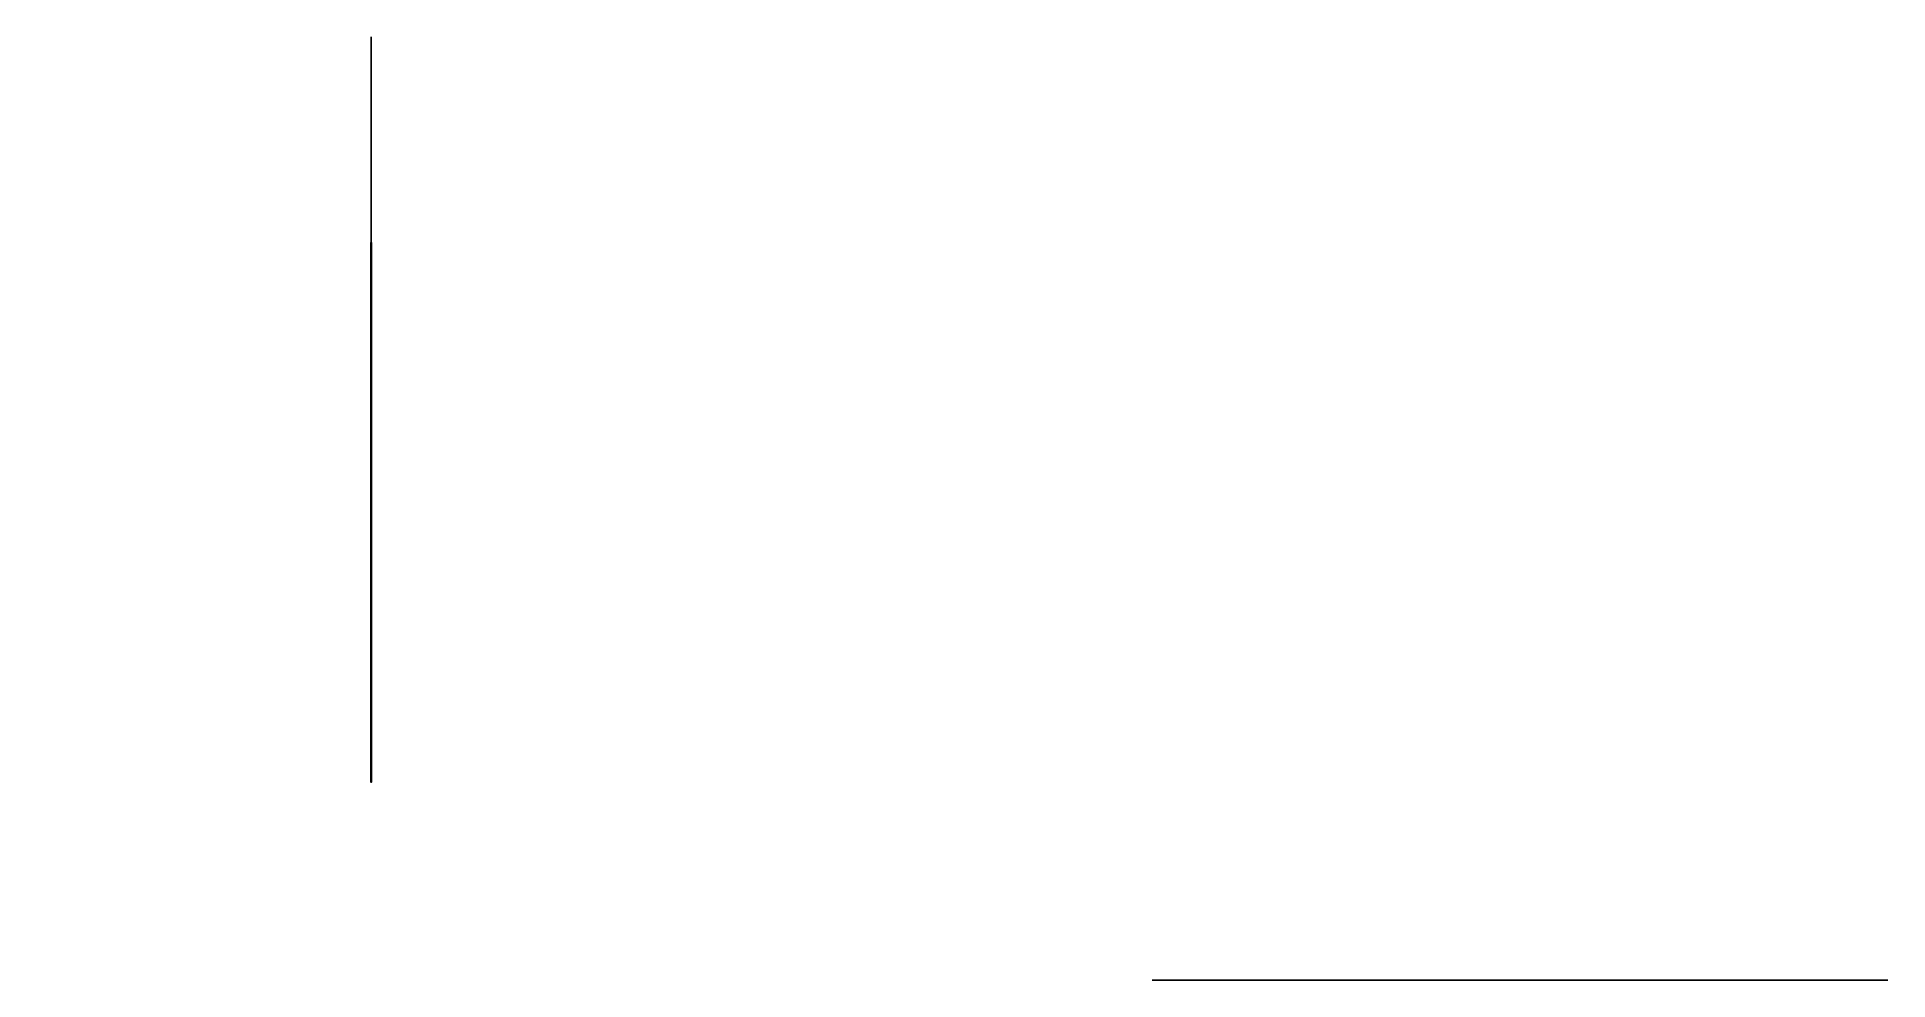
# Model space of a CAD drawing. Header units: millimetres. Extents: x -13.6 to 61.7, y 0 to 38.4.
import ezdxf

# ---------------------------------------------------------------- set-up
doc = ezdxf.new("R2010")
doc.units = ezdxf.units.MM
doc.header["$MEASUREMENT"] = 0
doc.linetypes.add('ACAD_ISO03W100', pattern=[30, 12, -18])
doc.styles.get("Standard").update_dxf_attribs({"font": 'arial.ttf'})

msp = doc.modelspace()

# ---------------------------------------------------------------- texts
at = {"extrusion": (1, 0, 0), "insert": (0, 9.431, -7.218), "char_height": 2, "attachment_point": 1, "text_direction": (0, 1, 0)}
msp.add_mtext_dynamic_manual_height_columns('Right side view', width=44.50336, gutter_width=1, heights=[0], dxfattribs=at)
at = {"extrusion": (0, -1, 0), "attachment_point": 1, "text_direction": (1, 0, 0)}
for s, width, insert, char_height in [('1', 22.85989, (-13.611, 0, -5.834), 0.2), ('FRONT VIEW', 67.66845, (11.407, 0, -5.017), 2.4)]:
    msp.add_mtext_dynamic_manual_height_columns(s, width=width, gutter_width=1, heights=[0], dxfattribs=dict(at, insert=insert, char_height=char_height))

# ---------------------------------------------------------------- blocks, each defined once
blk = doc.blocks.new('A$C072262C3')
at = {"color": 0, "linetype": 'Continuous', "lineweight": 0, "extrusion": (0, 1, 0)}
for p, q in [((4.921, 39.37), (-4.921, 39.37)), ((-4.921, 39.37), (-4.921, 0)), ((-4.921, 39.37), (4.921, 39.37)), ((-4.921, 0), (-4.921, 39.37)), ((-0.197, 39.37), (-0.197, 0)), ((-0.197, 0), (-0.197, 39.37)), ((0.197, 39.37), (0.197, 0)), ((0.197, 0), (0.197, 39.37)), ((4.921, 0), (4.921, 39.37)), ((4.921, 39.37), (4.921, 0)), ((-2.756, 27.559), (2.756, 27.559)), ((-2.756, 26.929), (-2.756, 27.559)), ((-2.756, 27.559), (-2.756, 26.929)), ((2.756, 27.559), (-2.756, 27.559)), ((2.756, 27.559), (2.756, 26.929)), ((2.756, 26.929), (2.756, 27.559)), ((-0.175, 26.929), (-2.756, 26.929)), ((-2.756, 26.929), (-0.175, 26.929)), ((-0.175, 12.441), (-0.175, 26.929)), ((-0.175, 26.929), (-0.175, 12.441)), ((2.756, 26.929), (0.175, 26.929)), ((0.175, 26.929), (0.175, 12.441)), ((0.175, 12.441), (0.175, 26.929)), ((0.175, 26.929), (2.756, 26.929)), ((-3.425, 16.736), (-3.425, 26.181)), ((-0.569, 26.181), (-3.425, 26.181)), ((-3.425, 26.181), (-0.569, 26.181)), ((-3.425, 16.736), (-3.425, 26.181)), ((-0.569, 26.181), (-0.175, 26.181)), ((-0.569, 26.181), (-0.569, 16.732)), ((-0.569, 26.181), (-0.175, 26.181)), ((-0.569, 16.732), (-0.569, 26.181)), ((0.175, 26.181), (-0.175, 26.181)), ((0.175, 26.181), (-0.175, 26.181)), ((0.175, 26.181), (0.569, 26.181)), ((0.175, 26.181), (0.569, 26.181)), ((3.425, 26.181), (0.569, 26.181)), ((0.569, 26.181), (3.425, 26.181)), ((0.569, 16.732), (0.569, 26.181)), ((0.569, 26.181), (0.569, 16.732)), ((3.425, 16.736), (3.425, 26.181)), ((3.425, 26.181), (3.425, 16.736)), ((-2.312, 23.99), (-2.629, 23.44)), ((-2.629, 23.44), (-2.312, 23.99)), ((-2.629, 23.44), (-2.604, 23.425)), ((-2.604, 23.425), (-2.629, 23.44)), ((-2.604, 23.425), (-2.629, 23.411)), ((-2.629, 23.411), (-2.604, 23.425)), ((-2.629, 23.411), (-2.312, 22.86)), ((-2.312, 22.86), (-2.629, 23.411)), ((-2.626, 23.446), (-2.59, 23.425)), ((-2.59, 23.425), (-2.626, 23.446)), ((-2.59, 23.425), (-2.626, 23.404)), ((-2.626, 23.404), (-2.59, 23.425)), ((-2.604, 23.425), (-2.286, 23.976)), ((-2.286, 23.976), (-2.604, 23.425)), ((-2.286, 22.875), (-2.604, 23.425)), ((-2.604, 23.425), (-2.286, 22.875)), ((-2.279, 23.963), (-2.59, 23.425)), ((-2.59, 23.425), (-2.279, 23.963)), ((-2.59, 23.425), (-2.279, 22.887)), ((-2.279, 22.887), (-2.59, 23.425)), ((-2.315, 23.984), (-2.279, 23.963)), ((-2.279, 23.963), (-2.315, 23.984)), ((-2.286, 23.976), (-2.312, 23.99)), ((-2.312, 23.99), (-2.286, 23.976)), ((-1.651, 24.005), (-2.286, 24.005)), ((-2.286, 24.005), (-2.286, 23.976)), ((-2.286, 23.976), (-2.286, 24.005)), ((-2.286, 24.005), (-1.651, 24.005)), ((-2.286, 23.976), (-1.651, 23.976)), ((-1.651, 23.976), (-2.286, 23.976)), ((-2.279, 23.963), (-2.279, 24.005)), ((-2.279, 24.005), (-2.279, 23.963)), ((-1.658, 23.963), (-2.279, 23.963)), ((-2.279, 23.963), (-1.658, 23.963)), ((-1.658, 23.963), (-1.658, 24.005)), ((-1.658, 24.005), (-1.658, 23.963)), ((-1.658, 23.963), (-1.622, 23.984)), ((-1.622, 23.984), (-1.658, 23.963)), ((-1.347, 23.425), (-1.658, 23.963)), ((-1.658, 23.963), (-1.347, 23.425)), ((-1.658, 22.887), (-1.347, 23.425)), ((-1.347, 23.425), (-1.658, 22.887)), ((-1.651, 23.976), (-1.651, 24.005)), ((-1.651, 24.005), (-1.651, 23.976)), ((-1.626, 23.99), (-1.651, 23.976)), ((-1.651, 23.976), (-1.626, 23.99)), ((-1.651, 23.976), (-1.333, 23.425)), ((-1.333, 23.425), (-1.651, 23.976)), ((-1.333, 23.425), (-1.651, 22.875)), ((-1.651, 22.875), (-1.333, 23.425)), ((-1.308, 23.44), (-1.626, 23.99)), ((-1.626, 23.99), (-1.308, 23.44)), ((-1.626, 22.86), (-1.308, 23.411)), ((-1.308, 23.411), (-1.626, 22.86)), ((-1.311, 23.446), (-1.347, 23.425)), ((-1.347, 23.425), (-1.311, 23.446)), ((-1.347, 23.425), (-1.311, 23.404)), ((-1.311, 23.404), (-1.347, 23.425)), ((-1.333, 23.425), (-1.308, 23.44)), ((-1.308, 23.44), (-1.333, 23.425)), ((-1.308, 23.411), (-1.333, 23.425)), ((-1.333, 23.425), (-1.308, 23.411)), ((1.308, 23.44), (1.626, 23.99)), ((1.626, 23.99), (1.308, 23.44)), ((1.308, 23.44), (1.333, 23.425)), ((1.333, 23.425), (1.308, 23.44)), ((1.333, 23.425), (1.308, 23.411)), ((1.308, 23.411), (1.333, 23.425)), ((1.626, 22.86), (1.308, 23.411)), ((1.308, 23.411), (1.626, 22.86)), ((1.311, 23.446), (1.347, 23.425)), ((1.347, 23.425), (1.311, 23.446)), ((1.347, 23.425), (1.311, 23.404)), ((1.311, 23.404), (1.347, 23.425)), ((1.333, 23.425), (1.651, 23.976)), ((1.651, 23.976), (1.333, 23.425)), ((1.651, 22.875), (1.333, 23.425)), ((1.333, 23.425), (1.651, 22.875)), ((1.658, 23.963), (1.347, 23.425)), ((1.347, 23.425), (1.658, 23.963)), ((1.658, 22.887), (1.347, 23.425)), ((1.347, 23.425), (1.658, 22.887)), ((1.658, 23.963), (1.622, 23.984)), ((1.622, 23.984), (1.658, 23.963)), ((1.651, 23.976), (1.626, 23.99)), ((1.626, 23.99), (1.651, 23.976)), ((1.651, 24.005), (2.286, 24.005)), ((2.286, 24.005), (1.651, 24.005)), ((1.651, 24.005), (1.651, 23.976)), ((1.651, 23.976), (1.651, 24.005)), ((1.651, 23.976), (2.286, 23.976)), ((2.286, 23.976), (1.651, 23.976)), ((1.658, 24.005), (1.658, 23.963)), ((1.658, 23.963), (1.658, 24.005)), ((1.658, 23.963), (2.279, 23.963)), ((2.279, 23.963), (1.658, 23.963)), ((2.279, 23.963), (2.279, 24.005)), ((2.279, 24.005), (2.279, 23.963)), ((2.315, 23.984), (2.279, 23.963)), ((2.279, 23.963), (2.315, 23.984)), ((2.59, 23.425), (2.279, 23.963)), ((2.279, 23.963), (2.59, 23.425)), ((2.279, 22.887), (2.59, 23.425)), ((2.59, 23.425), (2.279, 22.887)), ((2.286, 23.976), (2.286, 24.005)), ((2.286, 24.005), (2.286, 23.976)), ((2.312, 23.99), (2.286, 23.976)), ((2.286, 23.976), (2.312, 23.99)), ((2.286, 23.976), (2.604, 23.425)), ((2.604, 23.425), (2.286, 23.976)), ((2.604, 23.425), (2.286, 22.875)), ((2.286, 22.875), (2.604, 23.425)), ((2.312, 23.99), (2.629, 23.44)), ((2.629, 23.44), (2.312, 23.99)), ((2.629, 23.411), (2.312, 22.86)), ((2.312, 22.86), (2.629, 23.411)), ((2.59, 23.425), (2.626, 23.446)), ((2.626, 23.446), (2.59, 23.425)), ((2.59, 23.425), (2.626, 23.404)), ((2.626, 23.404), (2.59, 23.425)), ((2.604, 23.425), (2.629, 23.44)), ((2.629, 23.44), (2.604, 23.425)), ((2.629, 23.411), (2.604, 23.425)), ((2.604, 23.425), (2.629, 23.411)), ((-2.279, 22.887), (-2.315, 22.866)), ((-2.315, 22.866), (-2.279, 22.887)), ((-2.312, 22.86), (-2.286, 22.875)), ((-2.286, 22.875), (-2.312, 22.86)), ((-2.286, 22.875), (-2.286, 22.846)), ((-1.651, 22.875), (-2.286, 22.875)), ((-2.286, 22.875), (-1.651, 22.875)), ((-2.286, 22.846), (-2.286, 22.875)), ((-2.286, 22.846), (-1.651, 22.846)), ((-1.651, 22.846), (-2.286, 22.846)), ((-2.279, 22.887), (-1.658, 22.887)), ((-2.279, 22.846), (-2.279, 22.887)), ((-2.279, 22.887), (-2.279, 22.846)), ((-1.658, 22.887), (-2.279, 22.887)), ((-1.658, 22.887), (-1.658, 22.846)), ((-1.622, 22.866), (-1.658, 22.887)), ((-1.658, 22.887), (-1.622, 22.866)), ((-1.658, 22.846), (-1.658, 22.887)), ((-1.651, 22.846), (-1.651, 22.875)), ((-1.651, 22.875), (-1.626, 22.86)), ((-1.651, 22.875), (-1.651, 22.846)), ((-1.626, 22.86), (-1.651, 22.875)), ((1.658, 22.887), (1.622, 22.866)), ((1.622, 22.866), (1.658, 22.887)), ((1.626, 22.86), (1.651, 22.875)), ((1.651, 22.875), (1.626, 22.86)), ((1.651, 22.875), (1.651, 22.846)), ((2.286, 22.875), (1.651, 22.875)), ((1.651, 22.875), (2.286, 22.875)), ((1.651, 22.846), (1.651, 22.875)), ((2.286, 22.846), (1.651, 22.846)), ((1.651, 22.846), (2.286, 22.846)), ((1.658, 22.887), (2.279, 22.887)), ((1.658, 22.846), (1.658, 22.887)), ((2.279, 22.887), (1.658, 22.887)), ((1.658, 22.887), (1.658, 22.846)), ((2.315, 22.866), (2.279, 22.887)), ((2.279, 22.846), (2.279, 22.887)), ((2.279, 22.887), (2.315, 22.866)), ((2.279, 22.887), (2.279, 22.846)), ((2.286, 22.875), (2.312, 22.86)), ((2.286, 22.846), (2.286, 22.875)), ((2.312, 22.86), (2.286, 22.875)), ((2.286, 22.875), (2.286, 22.846)), ((-2.312, 22.022), (-2.629, 21.471)), ((-2.629, 21.471), (-2.312, 22.022)), ((-2.604, 21.457), (-2.286, 22.007)), ((-2.286, 22.007), (-2.604, 21.457)), ((-2.279, 21.995), (-2.59, 21.457)), ((-2.59, 21.457), (-2.279, 21.995)), ((-2.315, 22.016), (-2.279, 21.995)), ((-2.279, 21.995), (-2.315, 22.016)), ((-2.286, 22.007), (-2.312, 22.022)), ((-2.312, 22.022), (-2.286, 22.007)), ((-1.651, 22.036), (-2.286, 22.036)), ((-2.286, 22.036), (-2.286, 22.007)), ((-2.286, 22.007), (-2.286, 22.036)), ((-2.286, 22.036), (-1.651, 22.036)), ((-2.286, 22.007), (-1.651, 22.007)), ((-1.651, 22.007), (-2.286, 22.007)), ((-2.279, 22.036), (-2.279, 21.995)), ((-2.279, 21.995), (-2.279, 22.036)), ((-1.658, 21.995), (-2.279, 21.995)), ((-2.279, 21.995), (-1.658, 21.995)), ((-1.658, 21.995), (-1.658, 22.036)), ((-1.658, 22.036), (-1.658, 21.995)), ((-1.658, 21.995), (-1.622, 22.016)), ((-1.622, 22.016), (-1.658, 21.995)), ((-1.347, 21.457), (-1.658, 21.995)), ((-1.658, 21.995), (-1.347, 21.457)), ((-1.651, 22.007), (-1.651, 22.036)), ((-1.651, 22.036), (-1.651, 22.007)), ((-1.626, 22.022), (-1.651, 22.007)), ((-1.651, 22.007), (-1.626, 22.022)), ((-1.651, 22.007), (-1.333, 21.457)), ((-1.333, 21.457), (-1.651, 22.007)), ((-1.308, 21.471), (-1.626, 22.022)), ((-1.626, 22.022), (-1.308, 21.471)), ((1.308, 21.471), (1.626, 22.022)), ((1.626, 22.022), (1.308, 21.471)), ((1.333, 21.457), (1.651, 22.007)), ((1.651, 22.007), (1.333, 21.457)), ((1.658, 21.995), (1.347, 21.457)), ((1.347, 21.457), (1.658, 21.995)), ((1.658, 21.995), (1.622, 22.016)), ((1.622, 22.016), (1.658, 21.995)), ((1.651, 22.007), (1.626, 22.022)), ((1.626, 22.022), (1.651, 22.007)), ((1.651, 22.036), (2.286, 22.036)), ((2.286, 22.036), (1.651, 22.036)), ((1.651, 22.036), (1.651, 22.007)), ((1.651, 22.007), (1.651, 22.036)), ((1.651, 22.007), (2.286, 22.007)), ((2.286, 22.007), (1.651, 22.007)), ((1.658, 22.036), (1.658, 21.995)), ((1.658, 21.995), (1.658, 22.036)), ((2.279, 21.995), (1.658, 21.995)), ((1.658, 21.995), (2.279, 21.995)), ((2.279, 21.995), (2.279, 22.036)), ((2.279, 22.036), (2.279, 21.995)), ((2.279, 21.995), (2.315, 22.016)), ((2.315, 22.016), (2.279, 21.995)), ((2.59, 21.457), (2.279, 21.995)), ((2.279, 21.995), (2.59, 21.457)), ((2.286, 22.007), (2.286, 22.036)), ((2.286, 22.036), (2.286, 22.007)), ((2.312, 22.022), (2.286, 22.007)), ((2.286, 22.007), (2.312, 22.022)), ((2.286, 22.007), (2.604, 21.457)), ((2.604, 21.457), (2.286, 22.007)), ((2.312, 22.022), (2.629, 21.471)), ((2.629, 21.471), (2.312, 22.022)), ((-2.629, 21.471), (-2.604, 21.457)), ((-2.604, 21.457), (-2.629, 21.471)), ((-2.604, 21.457), (-2.629, 21.442)), ((-2.629, 21.442), (-2.604, 21.457)), ((-2.629, 21.442), (-2.312, 20.892)), ((-2.312, 20.892), (-2.629, 21.442)), ((-2.59, 21.457), (-2.626, 21.477)), ((-2.626, 21.477), (-2.59, 21.457)), ((-2.626, 21.436), (-2.59, 21.457)), ((-2.59, 21.457), (-2.626, 21.436)), ((-2.286, 20.906), (-2.604, 21.457)), ((-2.604, 21.457), (-2.286, 20.906)), ((-2.59, 21.457), (-2.279, 20.919)), ((-2.279, 20.919), (-2.59, 21.457)), ((-1.658, 20.919), (-1.347, 21.457)), ((-1.347, 21.457), (-1.658, 20.919)), ((-1.333, 21.457), (-1.651, 20.906)), ((-1.651, 20.906), (-1.333, 21.457)), ((-1.626, 20.892), (-1.308, 21.442)), ((-1.308, 21.442), (-1.626, 20.892)), ((-1.347, 21.457), (-1.311, 21.477)), ((-1.311, 21.477), (-1.347, 21.457)), ((-1.311, 21.436), (-1.347, 21.457)), ((-1.347, 21.457), (-1.311, 21.436)), ((-1.333, 21.457), (-1.308, 21.471)), ((-1.308, 21.471), (-1.333, 21.457)), ((-1.308, 21.442), (-1.333, 21.457)), ((-1.333, 21.457), (-1.308, 21.442)), ((1.308, 21.471), (1.333, 21.457)), ((1.333, 21.457), (1.308, 21.471)), ((1.333, 21.457), (1.308, 21.442)), ((1.308, 21.442), (1.333, 21.457)), ((1.626, 20.892), (1.308, 21.442)), ((1.308, 21.442), (1.626, 20.892)), ((1.347, 21.457), (1.311, 21.477)), ((1.311, 21.477), (1.347, 21.457)), ((1.347, 21.457), (1.311, 21.436)), ((1.311, 21.436), (1.347, 21.457)), ((1.651, 20.906), (1.333, 21.457)), ((1.333, 21.457), (1.651, 20.906)), ((1.347, 21.457), (1.658, 20.919)), ((1.658, 20.919), (1.347, 21.457)), ((2.279, 20.919), (2.59, 21.457)), ((2.59, 21.457), (2.279, 20.919)), ((2.604, 21.457), (2.286, 20.906)), ((2.286, 20.906), (2.604, 21.457)), ((2.629, 21.442), (2.312, 20.892)), ((2.312, 20.892), (2.629, 21.442)), ((2.626, 21.477), (2.59, 21.457)), ((2.59, 21.457), (2.626, 21.477)), ((2.59, 21.457), (2.626, 21.436)), ((2.626, 21.436), (2.59, 21.457)), ((2.604, 21.457), (2.629, 21.471)), ((2.629, 21.471), (2.604, 21.457)), ((2.629, 21.442), (2.604, 21.457)), ((2.604, 21.457), (2.629, 21.442)), ((-2.315, 20.898), (-2.279, 20.919)), ((-2.279, 20.919), (-2.315, 20.898)), ((-2.312, 20.892), (-2.286, 20.906)), ((-2.286, 20.906), (-2.312, 20.892)), ((-2.286, 20.906), (-2.286, 20.877)), ((-1.651, 20.906), (-2.286, 20.906)), ((-2.286, 20.877), (-2.286, 20.906)), ((-2.286, 20.906), (-1.651, 20.906)), ((-2.286, 20.877), (-1.651, 20.877)), ((-1.651, 20.877), (-2.286, 20.877)), ((-2.279, 20.919), (-1.658, 20.919)), ((-2.279, 20.877), (-2.279, 20.919)), ((-2.279, 20.919), (-2.279, 20.877)), ((-1.658, 20.919), (-2.279, 20.919)), ((-1.658, 20.919), (-1.658, 20.877)), ((-1.622, 20.898), (-1.658, 20.919)), ((-1.658, 20.919), (-1.622, 20.898)), ((-1.658, 20.877), (-1.658, 20.919)), ((-1.651, 20.906), (-1.626, 20.892)), ((-1.651, 20.877), (-1.651, 20.906)), ((-1.651, 20.906), (-1.651, 20.877)), ((-1.626, 20.892), (-1.651, 20.906)), ((1.622, 20.898), (1.658, 20.919)), ((1.658, 20.919), (1.622, 20.898)), ((1.626, 20.892), (1.651, 20.906)), ((1.651, 20.906), (1.626, 20.892)), ((1.651, 20.906), (1.651, 20.877)), ((2.286, 20.906), (1.651, 20.906)), ((1.651, 20.877), (1.651, 20.906)), ((1.651, 20.906), (2.286, 20.906)), ((2.286, 20.877), (1.651, 20.877)), ((1.651, 20.877), (2.286, 20.877)), ((1.658, 20.919), (1.658, 20.877)), ((1.658, 20.919), (2.279, 20.919)), ((1.658, 20.877), (1.658, 20.919)), ((2.279, 20.919), (1.658, 20.919)), ((2.315, 20.898), (2.279, 20.919)), ((2.279, 20.919), (2.279, 20.877)), ((2.279, 20.877), (2.279, 20.919)), ((2.279, 20.919), (2.315, 20.898)), ((2.286, 20.877), (2.286, 20.906)), ((2.286, 20.906), (2.312, 20.892)), ((2.312, 20.892), (2.286, 20.906)), ((2.286, 20.906), (2.286, 20.877)), ((-2.312, 20.053), (-2.629, 19.503)), ((-2.629, 19.503), (-2.312, 20.053)), ((-2.604, 19.488), (-2.286, 20.039)), ((-2.286, 20.039), (-2.604, 19.488)), ((-2.279, 20.026), (-2.59, 19.488)), ((-2.59, 19.488), (-2.279, 20.026)), ((-2.279, 20.026), (-2.315, 20.047)), ((-2.315, 20.047), (-2.279, 20.026)), ((-2.286, 20.039), (-2.312, 20.053)), ((-2.312, 20.053), (-2.286, 20.039)), ((-1.651, 20.068), (-2.286, 20.068)), ((-2.286, 20.068), (-2.286, 20.039)), ((-2.286, 20.068), (-1.651, 20.068)), ((-2.286, 20.039), (-2.286, 20.068)), ((-2.286, 20.039), (-1.651, 20.039)), ((-1.651, 20.039), (-2.286, 20.039)), ((-2.279, 20.068), (-2.279, 20.026)), ((-2.279, 20.026), (-2.279, 20.068)), ((-1.658, 20.026), (-2.279, 20.026)), ((-2.279, 20.026), (-1.658, 20.026)), ((-1.658, 20.068), (-1.658, 20.026)), ((-1.658, 20.026), (-1.658, 20.068)), ((-1.658, 20.026), (-1.622, 20.047)), ((-1.622, 20.047), (-1.658, 20.026)), ((-1.347, 19.488), (-1.658, 20.026)), ((-1.658, 20.026), (-1.347, 19.488)), ((-1.651, 20.039), (-1.651, 20.068)), ((-1.651, 20.068), (-1.651, 20.039)), ((-1.626, 20.053), (-1.651, 20.039)), ((-1.651, 20.039), (-1.626, 20.053)), ((-1.651, 20.039), (-1.333, 19.488)), ((-1.333, 19.488), (-1.651, 20.039)), ((-1.308, 19.503), (-1.626, 20.053)), ((-1.626, 20.053), (-1.308, 19.503)), ((1.308, 19.503), (1.626, 20.053)), ((1.626, 20.053), (1.308, 19.503)), ((1.333, 19.488), (1.651, 20.039)), ((1.651, 20.039), (1.333, 19.488)), ((1.658, 20.026), (1.347, 19.488)), ((1.347, 19.488), (1.658, 20.026)), ((1.658, 20.026), (1.622, 20.047)), ((1.622, 20.047), (1.658, 20.026)), ((1.651, 20.039), (1.626, 20.053)), ((1.626, 20.053), (1.651, 20.039)), ((1.651, 20.068), (2.286, 20.068)), ((2.286, 20.068), (1.651, 20.068)), ((1.651, 20.068), (1.651, 20.039)), ((1.651, 20.039), (1.651, 20.068)), ((1.651, 20.039), (2.286, 20.039)), ((2.286, 20.039), (1.651, 20.039)), ((1.658, 20.068), (1.658, 20.026)), ((1.658, 20.026), (1.658, 20.068)), ((2.279, 20.026), (1.658, 20.026)), ((1.658, 20.026), (2.279, 20.026)), ((2.279, 20.068), (2.279, 20.026)), ((2.279, 20.026), (2.279, 20.068)), ((2.315, 20.047), (2.279, 20.026)), ((2.279, 20.026), (2.315, 20.047)), ((2.59, 19.488), (2.279, 20.026)), ((2.279, 20.026), (2.59, 19.488)), ((2.286, 20.039), (2.286, 20.068)), ((2.286, 20.068), (2.286, 20.039)), ((2.312, 20.053), (2.286, 20.039)), ((2.286, 20.039), (2.312, 20.053)), ((2.286, 20.039), (2.604, 19.488)), ((2.604, 19.488), (2.286, 20.039)), ((2.312, 20.053), (2.629, 19.503)), ((2.629, 19.503), (2.312, 20.053)), ((-2.629, 19.503), (-2.604, 19.488)), ((-2.604, 19.488), (-2.629, 19.503)), ((-2.604, 19.488), (-2.629, 19.474)), ((-2.629, 19.474), (-2.604, 19.488)), ((-2.629, 19.474), (-2.312, 18.923)), ((-2.312, 18.923), (-2.629, 19.474)), ((-2.59, 19.488), (-2.626, 19.509)), ((-2.626, 19.509), (-2.59, 19.488)), ((-2.626, 19.467), (-2.59, 19.488)), ((-2.59, 19.488), (-2.626, 19.467)), ((-2.286, 18.938), (-2.604, 19.488)), ((-2.604, 19.488), (-2.286, 18.938)), ((-2.59, 19.488), (-2.279, 18.95)), ((-2.279, 18.95), (-2.59, 19.488)), ((-2.279, 18.95), (-2.315, 18.929)), ((-2.315, 18.929), (-2.279, 18.95)), ((-2.312, 18.923), (-2.286, 18.938)), ((-2.286, 18.938), (-2.312, 18.923)), ((-2.286, 18.938), (-2.286, 18.909)), ((-1.651, 18.938), (-2.286, 18.938)), ((-2.286, 18.909), (-2.286, 18.938)), ((-2.286, 18.938), (-1.651, 18.938)), ((-2.286, 18.909), (-1.651, 18.909)), ((-1.651, 18.909), (-2.286, 18.909)), ((-2.279, 18.95), (-1.658, 18.95)), ((-2.279, 18.909), (-2.279, 18.95)), ((-2.279, 18.95), (-2.279, 18.909)), ((-1.658, 18.95), (-2.279, 18.95)), ((-1.658, 18.95), (-1.347, 19.488)), ((-1.347, 19.488), (-1.658, 18.95)), ((-1.658, 18.95), (-1.622, 18.929)), ((-1.658, 18.909), (-1.658, 18.95)), ((-1.658, 18.95), (-1.658, 18.909)), ((-1.622, 18.929), (-1.658, 18.95)), ((-1.333, 19.488), (-1.651, 18.938)), ((-1.651, 18.938), (-1.333, 19.488)), ((-1.651, 18.938), (-1.626, 18.923)), ((-1.651, 18.909), (-1.651, 18.938)), ((-1.651, 18.938), (-1.651, 18.909)), ((-1.626, 18.923), (-1.651, 18.938)), ((-1.626, 18.923), (-1.308, 19.474)), ((-1.308, 19.474), (-1.626, 18.923)), ((-1.311, 19.509), (-1.347, 19.488)), ((-1.347, 19.488), (-1.311, 19.509)), ((-1.347, 19.488), (-1.311, 19.467)), ((-1.311, 19.467), (-1.347, 19.488)), ((-1.333, 19.488), (-1.308, 19.503)), ((-1.308, 19.503), (-1.333, 19.488)), ((-1.308, 19.474), (-1.333, 19.488)), ((-1.333, 19.488), (-1.308, 19.474)), ((1.308, 19.503), (1.333, 19.488)), ((1.333, 19.488), (1.308, 19.503)), ((1.333, 19.488), (1.308, 19.474)), ((1.308, 19.474), (1.333, 19.488)), ((1.626, 18.923), (1.308, 19.474)), ((1.308, 19.474), (1.626, 18.923)), ((1.347, 19.488), (1.311, 19.509)), ((1.311, 19.509), (1.347, 19.488)), ((1.347, 19.488), (1.311, 19.467)), ((1.311, 19.467), (1.347, 19.488)), ((1.651, 18.938), (1.333, 19.488)), ((1.333, 19.488), (1.651, 18.938)), ((1.347, 19.488), (1.658, 18.95)), ((1.658, 18.95), (1.347, 19.488)), ((1.658, 18.95), (1.622, 18.929)), ((1.622, 18.929), (1.658, 18.95)), ((1.626, 18.923), (1.651, 18.938)), ((1.651, 18.938), (1.626, 18.923)), ((1.651, 18.938), (1.651, 18.909)), ((2.286, 18.938), (1.651, 18.938)), ((1.651, 18.909), (1.651, 18.938)), ((1.651, 18.938), (2.286, 18.938)), ((2.286, 18.909), (1.651, 18.909)), ((1.651, 18.909), (2.286, 18.909)), ((1.658, 18.95), (1.658, 18.909)), ((1.658, 18.95), (2.279, 18.95)), ((1.658, 18.909), (1.658, 18.95)), ((2.279, 18.95), (1.658, 18.95)), ((2.279, 18.95), (2.59, 19.488)), ((2.59, 19.488), (2.279, 18.95)), ((2.315, 18.929), (2.279, 18.95)), ((2.279, 18.909), (2.279, 18.95)), ((2.279, 18.95), (2.315, 18.929)), ((2.279, 18.95), (2.279, 18.909)), ((2.604, 19.488), (2.286, 18.938)), ((2.286, 18.938), (2.604, 19.488)), ((2.286, 18.938), (2.312, 18.923)), ((2.286, 18.909), (2.286, 18.938)), ((2.312, 18.923), (2.286, 18.938)), ((2.286, 18.938), (2.286, 18.909)), ((2.629, 19.474), (2.312, 18.923)), ((2.312, 18.923), (2.629, 19.474)), ((2.626, 19.509), (2.59, 19.488)), ((2.59, 19.488), (2.626, 19.509)), ((2.59, 19.488), (2.626, 19.467)), ((2.626, 19.467), (2.59, 19.488)), ((2.604, 19.488), (2.629, 19.503)), ((2.629, 19.503), (2.604, 19.488)), ((2.629, 19.474), (2.604, 19.488)), ((2.604, 19.488), (2.629, 19.474)), ((-3.425, 16.728), (-3.425, 16.736)), ((-3.425, 16.736), (-3.425, 16.728)), ((-3.425, 16.732), (-3.421, 16.732)), ((-3.425, 16.732), (-3.423, 16.732)), ((-3.423, 16.732), (-3.421, 16.732)), ((-0.569, 16.732), (-3.421, 16.732)), ((-3.421, 16.732), (-0.569, 16.732)), ((-0.569, 16.732), (-0.175, 16.732)), ((-0.175, 16.732), (-0.569, 16.732)), ((-0.175, 16.732), (0.175, 16.732)), ((-0.175, 16.732), (0.175, 16.732)), ((0.175, 16.732), (0.569, 16.732)), ((0.569, 16.732), (0.175, 16.732)), ((3.421, 16.732), (0.569, 16.732)), ((0.569, 16.732), (3.421, 16.732)), ((3.421, 16.732), (3.423, 16.732)), ((3.421, 16.732), (3.425, 16.732)), ((3.423, 16.732), (3.425, 16.732)), ((3.425, 16.728), (3.425, 16.736)), ((3.425, 16.736), (3.425, 16.728)), ((-2.756, 12.441), (-0.175, 12.441)), ((-2.756, 11.811), (-2.756, 12.441)), ((-0.175, 12.441), (-2.756, 12.441)), ((-2.756, 12.441), (-2.756, 11.811)), ((0.175, 12.441), (2.756, 12.441)), ((2.756, 12.441), (0.175, 12.441)), ((2.756, 12.441), (2.756, 11.811)), ((2.756, 11.811), (2.756, 12.441)), ((2.756, 11.811), (-2.756, 11.811)), ((-2.756, 11.811), (2.756, 11.811)), ((4.921, 0), (-4.921, 0)), ((4.921, 0), (-4.921, 0))]:
    blk.add_line(p, q, dxfattribs=at)
at = {"color": 0, "linetype": 'Continuous', "lineweight": 0}
for centre in [(-1.969, 23.425), (1.969, 23.425), (-1.969, 21.457), (1.969, 21.457), (1.969, 21.457), (-1.969, 19.488), (1.969, 19.488)]:
    blk.add_circle(centre, 0.394, dxfattribs=at)
for centre, radius, start, end in [((-2.604, 23.425), 0.0289, 150, 210), ((-2.604, 23.425), 0.0289, 150, 210), ((-2.59, 23.425), 0.0416, 150, 210), ((-2.59, 23.425), 0.0416, 150, 210), ((-1.969, 23.425), 0.394, 90, 270), ((-1.969, 23.425), 0.394, 118.82155, 270), ((-1.969, 23.425), 0.394, 118.82155, 270), ((-2.279, 23.963), 0.0416, 90, 150), ((-2.279, 23.963), 0.0416, 90, 150), ((-2.286, 23.976), 0.0289, 90, 150), ((-2.286, 23.976), 0.0289, 90, 150), ((-1.969, 23.425), 0.394, 90, 118.82155), ((-1.969, 23.425), 0.394, 271.6223, 90), ((-1.969, 23.425), 0.394, 270, 90), ((-1.658, 23.963), 0.0416, 30, 90), ((-1.658, 23.963), 0.0416, 30, 90), ((-1.651, 23.976), 0.0289, 30, 90), ((-1.651, 23.976), 0.0289, 30, 90), ((-1.347, 23.425), 0.0416, 330, 30), ((-1.347, 23.425), 0.0416, 330, 30), ((-1.333, 23.425), 0.0289, 330, 30), ((-1.333, 23.425), 0.0289, 342.81816, 30), ((-1.333, 23.425), 0.0289, 330, 342.81816), ((1.333, 23.425), 0.0289, 150, 210), ((1.333, 23.425), 0.0289, 150, 197.18184), ((1.333, 23.425), 0.0289, 197.18184, 210), ((1.347, 23.425), 0.0416, 150, 210), ((1.347, 23.425), 0.0416, 150, 210), ((1.969, 23.425), 0.394, 90, 270), ((1.969, 23.425), 0.394, 90, 268.3777), ((1.969, 23.425), 0.394, 61.17845, 268.3777), ((1.658, 23.963), 0.0416, 90, 150), ((1.658, 23.963), 0.0416, 90, 150), ((1.651, 23.976), 0.0289, 90, 150), ((1.651, 23.976), 0.0289, 134.17904, 150), ((1.651, 23.976), 0.0289, 90, 134.17904), ((1.969, 23.425), 0.394, 270, 90), ((1.969, 23.425), 0.394, 61.17845, 90), ((1.969, 23.425), 0.394, 270, 61.17845), ((2.279, 23.963), 0.0416, 30, 90), ((2.279, 23.963), 0.0416, 30, 90), ((2.286, 23.976), 0.0289, 30, 90), ((2.286, 23.976), 0.0289, 68.35327, 90), ((2.286, 23.976), 0.0289, 30, 68.35327), ((2.59, 23.425), 0.0416, 330, 30), ((2.59, 23.425), 0.0416, 330, 30), ((2.604, 23.425), 0.0289, 330, 30), ((2.604, 23.425), 0.0289, 330, 30), ((-2.279, 22.887), 0.0416, 210, 270), ((-2.279, 22.887), 0.0416, 210, 270), ((-2.286, 22.875), 0.0289, 210, 270), ((-2.286, 22.875), 0.0289, 210, 270), ((-1.658, 22.887), 0.0416, 270, 330), ((-1.658, 22.887), 0.0416, 270, 330), ((-1.651, 22.875), 0.0289, 270, 330), ((-1.651, 22.875), 0.0289, 270, 330), ((1.658, 22.887), 0.0416, 210, 270), ((1.658, 22.887), 0.0416, 210, 270), ((1.651, 22.875), 0.0289, 210, 270), ((1.651, 22.875), 0.0289, 210, 254.17904), ((1.651, 22.875), 0.0289, 254.17904, 270), ((2.279, 22.887), 0.0416, 270, 330), ((2.279, 22.887), 0.0416, 270, 330), ((2.286, 22.875), 0.0289, 270, 330), ((2.286, 22.875), 0.0289, 270, 308.35327), ((2.286, 22.875), 0.0289, 308.35327, 330), ((-1.969, 21.457), 0.394, 90, 270), ((-2.279, 21.995), 0.0416, 90, 150), ((-2.279, 21.995), 0.0416, 90, 150), ((-2.286, 22.007), 0.0289, 90, 150), ((-2.286, 22.007), 0.0289, 90, 150), ((-1.969, 21.457), 0.394, 90, 118.82155), ((-1.969, 21.457), 0.394, 271.6223, 90), ((-1.969, 21.457), 0.394, 270, 90), ((-1.658, 21.995), 0.0416, 30, 90), ((-1.658, 21.995), 0.0416, 30, 90), ((-1.651, 22.007), 0.0289, 30, 90), ((-1.651, 22.007), 0.0289, 30, 90), ((1.969, 21.457), 0.394, 90, 270), ((1.969, 21.457), 0.394, 90, 268.3777), ((1.658, 21.995), 0.0416, 90, 150), ((1.658, 21.995), 0.0416, 90, 150), ((1.651, 22.007), 0.0289, 90, 150), ((1.651, 22.007), 0.0289, 134.17904, 150), ((1.651, 22.007), 0.0289, 90, 134.17904), ((1.969, 21.457), 0.394, 270, 90), ((1.969, 21.457), 0.394, 61.17845, 90), ((2.279, 21.995), 0.0416, 30, 90), ((2.279, 21.995), 0.0416, 30, 90), ((2.286, 22.007), 0.0289, 30, 90), ((2.286, 22.007), 0.0289, 68.35327, 90), ((2.286, 22.007), 0.0289, 30, 68.35327), ((-2.604, 21.457), 0.0289, 150, 210), ((-2.604, 21.457), 0.0289, 150, 210), ((-2.59, 21.457), 0.0416, 150, 210), ((-2.59, 21.457), 0.0416, 150, 210), ((-1.969, 21.457), 0.394, 118.82155, 270), ((-1.347, 21.457), 0.0416, 330, 30), ((-1.347, 21.457), 0.0416, 330, 30), ((-1.333, 21.457), 0.0289, 330, 30), ((-1.333, 21.457), 0.0289, 342.81816, 30), ((-1.333, 21.457), 0.0289, 330, 342.81816), ((1.333, 21.457), 0.0289, 150, 210), ((1.333, 21.457), 0.0289, 150, 197.18184), ((1.333, 21.457), 0.0289, 197.18184, 210), ((1.347, 21.457), 0.0416, 150, 210), ((1.347, 21.457), 0.0416, 150, 210), ((1.969, 21.457), 0.394, 270, 61.17845), ((2.59, 21.457), 0.0416, 330, 30), ((2.59, 21.457), 0.0416, 330, 30), ((2.604, 21.457), 0.0289, 330, 30), ((2.604, 21.457), 0.0289, 330, 30), ((-2.279, 20.919), 0.0416, 210, 270), ((-2.279, 20.919), 0.0416, 210, 270), ((-2.286, 20.906), 0.0289, 210, 270), ((-2.286, 20.906), 0.0289, 210, 270), ((-1.969, 21.457), 0.394, 270, 271.6223), ((-1.658, 20.919), 0.0416, 270, 330), ((-1.658, 20.919), 0.0416, 270, 330), ((-1.651, 20.906), 0.0289, 270, 330), ((-1.651, 20.906), 0.0289, 270, 330), ((1.658, 20.919), 0.0416, 210, 270), ((1.658, 20.919), 0.0416, 210, 270), ((1.651, 20.906), 0.0289, 210, 270), ((1.651, 20.906), 0.0289, 210, 254.17904), ((1.651, 20.906), 0.0289, 254.17904, 270), ((2.279, 20.919), 0.0416, 270, 330), ((2.279, 20.919), 0.0416, 270, 330), ((2.286, 20.906), 0.0289, 270, 330), ((2.286, 20.906), 0.0289, 270, 308.35327), ((2.286, 20.906), 0.0289, 308.35327, 330), ((-1.969, 19.488), 0.394, 90, 270), ((-1.969, 19.488), 0.394, 118.82155, 270), ((-2.279, 20.026), 0.0416, 90, 150), ((-2.279, 20.026), 0.0416, 90, 150), ((-2.286, 20.039), 0.0289, 90, 150), ((-2.286, 20.039), 0.0289, 90, 150), ((-1.969, 19.488), 0.394, 90, 118.82155), ((-1.969, 19.488), 0.394, 271.6223, 90), ((-1.969, 19.488), 0.394, 270, 90), ((-1.658, 20.026), 0.0416, 30, 90), ((-1.658, 20.026), 0.0416, 30, 90), ((-1.651, 20.039), 0.0289, 30, 90), ((-1.651, 20.039), 0.0289, 30, 90), ((1.969, 19.488), 0.394, 90, 270), ((1.969, 19.488), 0.394, 61.17845, 268.3777), ((1.969, 19.488), 0.394, 61.17845, 268.3777), ((1.969, 19.488), 0.394, 90, 268.3777), ((1.658, 20.026), 0.0416, 90, 150), ((1.658, 20.026), 0.0416, 90, 150), ((1.651, 20.039), 0.0289, 90, 150), ((1.651, 20.039), 0.0289, 134.17904, 150), ((1.651, 20.039), 0.0289, 90, 134.17904), ((1.969, 19.488), 0.394, 270, 90), ((1.969, 19.488), 0.394, 61.17845, 90), ((1.969, 19.488), 0.394, 270, 61.17845), ((2.279, 20.026), 0.0416, 30, 90), ((2.279, 20.026), 0.0416, 30, 90), ((2.286, 20.039), 0.0289, 30, 90), ((2.286, 20.039), 0.0289, 68.35327, 90), ((2.286, 20.039), 0.0289, 30, 68.35327), ((-2.604, 19.488), 0.0289, 150, 210), ((-2.604, 19.488), 0.0289, 150, 210), ((-2.59, 19.488), 0.0416, 150, 210), ((-2.59, 19.488), 0.0416, 150, 210), ((-2.279, 18.95), 0.0416, 210, 270), ((-2.279, 18.95), 0.0416, 210, 270), ((-2.286, 18.938), 0.0289, 210, 270), ((-2.286, 18.938), 0.0289, 210, 270), ((-1.658, 18.95), 0.0416, 270, 330), ((-1.658, 18.95), 0.0416, 270, 330), ((-1.651, 18.938), 0.0289, 270, 330), ((-1.651, 18.938), 0.0289, 270, 330), ((-1.347, 19.488), 0.0416, 330, 30), ((-1.347, 19.488), 0.0416, 330, 30), ((-1.333, 19.488), 0.0289, 330, 30), ((-1.333, 19.488), 0.0289, 342.81816, 30), ((-1.333, 19.488), 0.0289, 330, 342.81816), ((1.333, 19.488), 0.0289, 150, 210), ((1.333, 19.488), 0.0289, 150, 197.18184), ((1.333, 19.488), 0.0289, 197.18184, 210), ((1.347, 19.488), 0.0416, 150, 210), ((1.347, 19.488), 0.0416, 150, 210), ((1.658, 18.95), 0.0416, 210, 270), ((1.658, 18.95), 0.0416, 210, 270), ((1.651, 18.938), 0.0289, 210, 270), ((1.651, 18.938), 0.0289, 210, 254.17904), ((1.651, 18.938), 0.0289, 254.17904, 270), ((2.279, 18.95), 0.0416, 270, 330), ((2.279, 18.95), 0.0416, 270, 330), ((2.286, 18.938), 0.0289, 270, 330), ((2.286, 18.938), 0.0289, 270, 308.35327), ((2.286, 18.938), 0.0289, 308.35327, 330), ((2.59, 19.488), 0.0416, 330, 30), ((2.59, 19.488), 0.0416, 330, 30), ((2.604, 19.488), 0.0289, 330, 30), ((2.604, 19.488), 0.0289, 330, 30), ((-3.425, 16.732), 0.00394, 90, 0), ((-3.425, 16.732), 0.00394, 359.99998, 90), ((-3.425, 16.732), 0.00394, 360, 90), ((3.425, 16.732), 0.00394, 90, 180), ((3.425, 16.732), 0.00394, 90, 180), ((3.425, 16.732), 0.00394, 180, 90)]:
    blk.add_arc(centre, radius, start, end, dxfattribs=at)

# ---------------------------------------------------------------- linework, layer by layer
at = {"color": 0, "linetype": 'Continuous', "lineweight": 0}
for p, q in [((32.426, 0, -0.03), (31.757, 0, -0.03)), ((32.426, 0, 39.341), (31.757, 0, 39.341)), ((32.426, 0, -0.03), (31.757, 0, -0.03)), ((31.757, 0, 39.341), (32.426, 0, 39.341)), ((31.757, 0, -0.03), (31.757, 0, 39.341)), ((31.757, 0, 39.341), (31.757, 0, -0.03)), ((40.93, 0, -0.03), (32.426, 0, -0.03)), ((40.93, 0, 39.341), (32.426, 0, 39.341)), ((32.426, 0, 39.341), (32.426, 0, -0.03)), ((40.93, 0, -0.03), (32.426, 0, -0.03)), ((32.426, 0, 39.341), (40.93, 0, 39.341)), ((32.426, 0, -0.03), (32.426, 0, 39.341)), ((40.024, 0, 20.991), (40.499, 0, 20.991)), ((40.024, 0, 21.772), (40.024, 0, 21.033)), ((40.024, 0, 21.033), (40.024, 0, 21.772)), ((40.024, 0, 21.821), (40.024, 0, 21.772)), ((40.499, 0, 20.991), (40.024, 0, 20.991)), ((40.499, 0, 19.022), (40.024, 0, 19.022)), ((40.024, 0, 19.022), (40.499, 0, 19.022)), ((40.024, 0, 19.852), (40.024, 0, 19.065)), ((40.024, 0, 19.065), (40.024, 0, 19.852)), ((40.024, 0, 22.959), (40.499, 0, 22.959)), ((40.024, 0, 23.741), (40.024, 0, 23.002)), ((40.024, 0, 23.002), (40.024, 0, 23.789)), ((40.024, 0, 23.789), (40.024, 0, 23.741)), ((40.499, 0, 22.959), (40.024, 0, 22.959)), ((40.024, 0, 19.065), (40.024, 0, 19.852)), ((40.024, 0, 23.002), (40.024, 0, 23.789)), ((40.024, 0, 21.033), (40.024, 0, 21.821)), ((40.024, 0, 23.002), (40.024, 0, 23.002)), ((40.024, 0, 23.003), (40.024, 0, 23.396)), ((40.024, 0, 21.772), (40.024, 0, 21.035)), ((40.024, 0, 21.034), (40.024, 0, 21.033)), ((40.024, 0, 21.772), (40.024, 0, 21.821)), ((40.024, 0, 19.804), (40.024, 0, 19.065)), ((40.024, 0, 19.065), (40.024, 0, 19.852)), ((40.499, 0, 19.804), (40.499, 0, 19.852)), ((40.499, 0, 19.997), (40.499, 0, 19.459)), ((40.499, 0, 19.459), (40.499, 0, 18.921)), ((40.499, 0, 21.965), (40.499, 0, 21.427)), ((40.499, 0, 21.427), (40.499, 0, 20.889)), ((40.499, 0, 23.396), (40.499, 0, 22.858)), ((40.499, 0, 23.934), (40.499, 0, 23.396)), ((40.499, 0, 21.427), (40.499, 0, 21.965)), ((40.499, 0, 20.889), (40.499, 0, 21.427)), ((40.499, 0, 23.396), (40.499, 0, 23.934)), ((40.499, 0, 22.858), (40.499, 0, 23.396)), ((40.499, 0, 19.459), (40.499, 0, 19.997)), ((40.499, 0, 18.921), (40.499, 0, 19.459)), ((40.93, 0, 23.975), (40.54, 0, 23.975)), ((40.54, 0, 20.847), (40.93, 0, 20.847)), ((40.54, 0, 20.017), (40.54, 0, 20.038)), ((40.54, 0, 19.479), (40.54, 0, 20.017)), ((40.54, 0, 18.879), (40.93, 0, 18.879)), ((40.54, 0, 18.9), (40.54, 0, 19.438)), ((40.93, 0, 19.479), (40.54, 0, 19.479)), ((40.54, 0, 20.017), (40.93, 0, 20.017)), ((40.54, 0, 19.479), (40.54, 0, 20.017)), ((40.54, 0, 19.438), (40.54, 0, 19.479)), ((40.93, 0, 20.038), (40.54, 0, 20.038)), ((40.93, 0, 20.868), (40.54, 0, 20.868)), ((40.54, 0, 21.406), (40.93, 0, 21.406)), ((40.54, 0, 20.868), (40.54, 0, 21.406)), ((40.54, 0, 22.816), (40.93, 0, 22.816)), ((40.93, 0, 21.448), (40.54, 0, 21.448)), ((40.54, 0, 21.986), (40.93, 0, 21.986)), ((40.54, 0, 21.448), (40.54, 0, 21.986)), ((40.54, 0, 18.879), (40.54, 0, 18.9)), ((40.54, 0, 23.375), (40.93, 0, 23.375)), ((40.54, 0, 23.416), (40.54, 0, 23.375)), ((40.93, 0, 23.416), (40.54, 0, 23.416)), ((40.93, 0, 22.007), (40.54, 0, 22.007)), ((40.54, 0, 23.954), (40.93, 0, 23.954)), ((40.54, 0, 23.975), (40.54, 0, 23.954)), ((40.93, 0, 23.975), (40.54, 0, 23.975)), ((40.54, 0, 20.017), (40.93, 0, 20.017)), ((40.54, 0, 20.038), (40.54, 0, 20.017)), ((40.93, 0, 20.038), (40.54, 0, 20.038)), ((40.54, 0, 21.406), (40.93, 0, 21.406)), ((40.54, 0, 21.448), (40.54, 0, 21.406)), ((40.93, 0, 21.448), (40.54, 0, 21.448)), ((40.54, 0, 22.816), (40.93, 0, 22.816)), ((40.54, 0, 22.837), (40.54, 0, 22.816)), ((40.93, 0, 22.837), (40.54, 0, 22.837)), ((40.54, 0, 20.847), (40.93, 0, 20.847)), ((40.54, 0, 20.868), (40.54, 0, 20.847)), ((40.93, 0, 20.868), (40.54, 0, 20.868)), ((40.93, 0, 23.416), (40.54, 0, 23.416)), ((40.54, 0, 23.954), (40.93, 0, 23.954)), ((40.54, 0, 23.416), (40.54, 0, 23.954)), ((40.54, 0, 21.986), (40.93, 0, 21.986)), ((40.54, 0, 22.007), (40.54, 0, 21.986)), ((40.93, 0, 22.007), (40.54, 0, 22.007)), ((40.93, 0, 18.9), (40.54, 0, 18.9)), ((40.54, 0, 19.438), (40.93, 0, 19.438)), ((40.54, 0, 18.9), (40.54, 0, 19.438)), ((40.93, 0, 22.837), (40.54, 0, 22.837)), ((40.54, 0, 23.375), (40.93, 0, 23.375)), ((40.54, 0, 22.837), (40.54, 0, 23.375)), ((40.54, 0, 18.879), (40.93, 0, 18.879)), ((40.54, 0, 18.9), (40.54, 0, 18.879)), ((40.93, 0, 18.9), (40.54, 0, 18.9)), ((40.54, 0, 19.438), (40.93, 0, 19.438)), ((40.54, 0, 19.479), (40.54, 0, 19.438)), ((40.93, 0, 19.479), (40.54, 0, 19.479)), ((40.54, 0, 20.847), (40.54, 0, 20.868)), ((40.54, 0, 21.448), (40.54, 0, 21.986)), ((40.54, 0, 23.375), (40.54, 0, 23.416)), ((40.54, 0, 20.868), (40.54, 0, 21.406)), ((40.54, 0, 21.986), (40.54, 0, 22.007)), ((40.54, 0, 21.406), (40.54, 0, 21.448)), ((40.54, 0, 22.837), (40.54, 0, 23.375)), ((40.54, 0, 23.416), (40.54, 0, 23.954)), ((40.54, 0, 23.954), (40.54, 0, 23.975)), ((40.54, 0, 22.816), (40.54, 0, 22.837)), ((41.599, 0, -0.03), (40.93, 0, -0.03)), ((41.599, 0, 39.341), (40.93, 0, 39.341)), ((41.599, 0, -0.03), (40.93, 0, -0.03)), ((40.93, 0, 39.341), (41.599, 0, 39.341)), ((40.93, 0, -0.03), (40.93, 0, 39.341)), ((40.93, 0, 39.341), (40.93, 0, -0.03)), ((41.993, 0, 26.152), (41.599, 0, 26.152)), ((41.599, 0, 16.703), (41.989, 0, 16.703)), ((41.993, 0, 26.152), (41.599, 0, 26.152)), ((41.599, 0, 39.341), (41.599, 0, -0.03)), ((41.599, 0, -0.03), (41.599, 0, 39.341)), ((41.599, 0, 16.703), (41.989, 0, 16.703)), ((41.989, 0, 16.703), (41.99, 0, 16.703)), ((41.989, 0, 16.703), (41.993, 0, 16.703)), ((41.99, 0, 16.703), (41.993, 0, 16.703)), ((41.993, 0, 16.707), (41.993, 0, 26.152)), ((41.993, 0, 26.152), (42.387, 0, 26.152)), ((41.993, 0, 26.9), (41.993, 0, 27.529)), ((41.993, 0, 26.152), (41.993, 0, 26.9)), ((41.993, 0, 16.707), (41.993, 0, 26.152)), ((41.993, 0, 16.703), (41.993, 0, 16.707)), ((41.993, 0, 12.411), (41.993, 0, 16.699)), ((41.993, 0, 11.781), (41.993, 0, 12.411)), ((41.993, 0, 26.152), (42.387, 0, 26.152)), ((41.993, 0, 12.411), (41.993, 0, 16.699)), ((41.993, 0, 26.152), (41.993, 0, 26.9)), ((41.993, 0, 26.9), (61.678, 0, 26.9)), ((41.993, 0, 26.9), (41.993, 0, 27.529)), ((61.678, 0, 26.9), (41.993, 0, 26.9)), ((41.993, 0, 27.529), (61.678, 0, 27.529)), ((61.678, 0, 27.529), (41.993, 0, 27.529)), ((41.993, 0, 11.781), (61.678, 0, 11.781)), ((61.678, 0, 12.411), (41.993, 0, 12.411)), ((41.993, 0, 11.781), (41.993, 0, 12.411)), ((61.678, 0, 11.781), (41.993, 0, 11.781)), ((41.993, 0, 12.411), (61.678, 0, 12.411)), ((41.993, 0, 16.703), (41.993, 0, 16.707)), ((41.993, 0, 16.699), (41.993, 0, 16.703)), ((41.993, 0, 16.703), (41.997, 0, 16.703)), ((41.997, 0, 16.703), (41.993, 0, 16.703)), ((41.993, 0, 16.699), (41.993, 0, 16.703)), ((41.997, 0, 16.703), (42.387, 0, 16.703)), ((42.387, 0, 16.703), (41.997, 0, 16.703)), ((42.022, 0, 20.847), (42.456, 0, 20.847)), ((42.022, 0, 20.862), (42.022, 0, 20.847)), ((42.456, 0, 20.862), (42.022, 0, 20.862)), ((42.022, 0, 21.992), (42.456, 0, 21.992)), ((42.022, 0, 22.007), (42.022, 0, 21.992)), ((42.456, 0, 22.007), (42.022, 0, 22.007)), ((42.022, 0, 23.381), (42.456, 0, 23.381)), ((42.022, 0, 23.41), (42.022, 0, 23.381)), ((42.456, 0, 23.41), (42.022, 0, 23.41)), ((42.022, 0, 21.413), (42.456, 0, 21.413)), ((42.022, 0, 21.442), (42.022, 0, 21.413)), ((42.456, 0, 21.442), (42.022, 0, 21.442)), ((42.022, 0, 22.816), (42.456, 0, 22.816)), ((42.022, 0, 22.83), (42.022, 0, 22.816)), ((42.456, 0, 22.83), (42.022, 0, 22.83)), ((42.022, 0, 23.961), (42.456, 0, 23.961)), ((42.022, 0, 23.975), (42.022, 0, 23.961)), ((42.456, 0, 23.975), (42.022, 0, 23.975)), ((42.022, 0, 19.444), (42.456, 0, 19.444)), ((42.022, 0, 19.473), (42.022, 0, 19.444)), ((42.456, 0, 19.473), (42.022, 0, 19.473)), ((42.022, 0, 20.024), (42.456, 0, 20.024)), ((42.022, 0, 20.038), (42.022, 0, 20.024)), ((42.456, 0, 20.038), (42.022, 0, 20.038)), ((42.022, 0, 18.879), (42.456, 0, 18.879)), ((42.022, 0, 18.893), (42.022, 0, 18.879)), ((42.456, 0, 18.893), (42.022, 0, 18.893)), ((42.022, 0, 20.862), (42.022, 0, 21.413)), ((42.022, 0, 21.442), (42.022, 0, 21.992)), ((42.022, 0, 22.83), (42.022, 0, 23.381)), ((42.022, 0, 23.41), (42.022, 0, 23.961)), ((42.022, 0, 18.893), (42.022, 0, 19.444)), ((42.022, 0, 19.473), (42.022, 0, 20.024)), ((42.022, 0, 21.425), (42.022, 0, 21.442)), ((42.022, 0, 21.413), (42.022, 0, 21.425)), ((42.022, 0, 18.881), (42.022, 0, 18.893)), ((42.022, 0, 18.879), (42.022, 0, 18.881)), ((42.022, 0, 23.961), (42.022, 0, 23.41)), ((42.456, 0, 23.961), (42.022, 0, 23.961)), ((42.022, 0, 23.41), (42.456, 0, 23.41)), ((42.022, 0, 23.381), (42.022, 0, 22.83)), ((42.456, 0, 23.381), (42.022, 0, 23.381)), ((42.022, 0, 22.83), (42.456, 0, 22.83)), ((42.022, 0, 20.032), (42.022, 0, 20.038)), ((42.022, 0, 20.024), (42.022, 0, 20.032)), ((42.022, 0, 23.394), (42.022, 0, 23.41)), ((42.022, 0, 23.381), (42.022, 0, 23.394)), ((42.456, 0, 20.847), (42.022, 0, 20.847)), ((42.022, 0, 22.001), (42.022, 0, 22.007)), ((42.022, 0, 21.992), (42.022, 0, 22.001)), ((42.022, 0, 22.007), (42.456, 0, 22.007)), ((42.022, 0, 22.818), (42.022, 0, 22.83)), ((42.022, 0, 22.816), (42.022, 0, 22.818)), ((42.022, 0, 20.038), (42.456, 0, 20.038)), ((42.456, 0, 18.879), (42.022, 0, 18.879)), ((42.022, 0, 19.457), (42.022, 0, 19.473)), ((42.022, 0, 19.444), (42.022, 0, 19.457)), ((42.022, 0, 21.413), (42.022, 0, 20.862)), ((42.456, 0, 21.413), (42.022, 0, 21.413)), ((42.022, 0, 20.862), (42.456, 0, 20.862)), ((42.022, 0, 23.975), (42.456, 0, 23.975)), ((42.022, 0, 21.992), (42.022, 0, 21.442)), ((42.456, 0, 21.992), (42.022, 0, 21.992)), ((42.022, 0, 21.442), (42.456, 0, 21.442)), ((42.022, 0, 19.444), (42.022, 0, 18.893)), ((42.456, 0, 19.444), (42.022, 0, 19.444)), ((42.022, 0, 18.893), (42.456, 0, 18.893)), ((42.022, 0, 20.024), (42.022, 0, 19.473)), ((42.456, 0, 20.024), (42.022, 0, 20.024)), ((42.022, 0, 19.473), (42.456, 0, 19.473)), ((42.022, 0, 23.97), (42.022, 0, 23.975)), ((42.022, 0, 23.961), (42.022, 0, 23.97)), ((42.456, 0, 22.816), (42.022, 0, 22.816)), ((42.022, 0, 20.85), (42.022, 0, 20.862)), ((42.022, 0, 20.847), (42.022, 0, 20.85)), ((42.387, 0, 26.152), (42.387, 0, 23.975)), ((42.387, 0, 22.816), (42.387, 0, 22.007)), ((42.387, 0, 20.847), (42.387, 0, 20.038)), ((42.387, 0, 18.879), (42.387, 0, 16.703)), ((42.387, 0, 16.703), (42.387, 0, 18.879)), ((42.387, 0, 20.038), (42.387, 0, 20.847)), ((42.387, 0, 22.007), (42.387, 0, 22.816)), ((42.387, 0, 23.975), (42.387, 0, 26.152)), ((42.387, 0, 23.975), (42.387, 0, 22.816)), ((42.387, 0, 22.007), (42.387, 0, 20.847)), ((42.387, 0, 20.038), (42.387, 0, 18.879)), ((42.387, 0, 18.879), (42.387, 0, 20.038)), ((42.387, 0, 20.847), (42.387, 0, 22.007)), ((42.387, 0, 22.816), (42.387, 0, 23.975)), ((42.456, 0, 20.847), (42.456, 0, 20.862)), ((42.456, 0, 21.992), (42.456, 0, 21.442)), ((42.456, 0, 23.381), (42.456, 0, 22.83)), ((42.456, 0, 21.992), (42.456, 0, 22.007)), ((42.456, 0, 23.381), (42.456, 0, 23.41)), ((42.456, 0, 21.413), (42.456, 0, 20.862)), ((42.456, 0, 21.413), (42.456, 0, 21.442)), ((42.456, 0, 22.816), (42.456, 0, 22.83)), ((42.456, 0, 23.961), (42.456, 0, 23.975)), ((42.456, 0, 23.961), (42.456, 0, 23.41)), ((42.456, 0, 20.862), (42.456, 0, 20.847)), ((42.456, 0, 22.007), (42.456, 0, 21.992)), ((42.456, 0, 19.444), (42.456, 0, 18.893)), ((42.456, 0, 19.444), (42.456, 0, 19.473)), ((42.456, 0, 20.024), (42.456, 0, 19.473)), ((42.456, 0, 20.024), (42.456, 0, 20.038)), ((42.456, 0, 18.879), (42.456, 0, 18.893)), ((42.456, 0, 22.83), (42.456, 0, 22.816)), ((42.456, 0, 23.975), (42.456, 0, 23.961)), ((42.456, 0, 23.41), (42.456, 0, 23.381)), ((42.456, 0, 23.41), (42.456, 0, 23.961)), ((42.456, 0, 22.83), (42.456, 0, 23.381)), ((42.456, 0, 20.862), (42.456, 0, 21.413)), ((42.456, 0, 21.442), (42.456, 0, 21.992)), ((42.456, 0, 18.893), (42.456, 0, 19.444)), ((42.456, 0, 19.473), (42.456, 0, 20.024)), ((42.456, 0, 18.893), (42.456, 0, 18.879)), ((42.456, 0, 21.442), (42.456, 0, 21.413)), ((42.456, 0, 19.473), (42.456, 0, 19.444)), ((42.456, 0, 20.038), (42.456, 0, 20.024)), ((42.485, 0, 21.427), (42.485, 0, 21.978)), ((42.485, 0, 22.845), (42.485, 0, 23.396)), ((42.485, 0, 20.876), (42.485, 0, 21.427)), ((42.485, 0, 23.396), (42.485, 0, 23.946)), ((42.485, 0, 18.908), (42.485, 0, 19.459)), ((42.485, 0, 19.459), (42.485, 0, 20.009)), ((42.485, 0, 23.396), (42.485, 0, 22.845)), ((42.485, 0, 23.946), (42.485, 0, 23.396)), ((42.485, 0, 21.427), (42.485, 0, 20.876)), ((42.485, 0, 21.978), (42.485, 0, 21.427)), ((42.485, 0, 19.459), (42.485, 0, 18.908)), ((42.485, 0, 20.009), (42.485, 0, 19.459)), ((61.678, 0, 26.9), (61.678, 0, 27.529)), ((61.678, 0, 11.781), (61.678, 0, 12.411)), ((61.678, 0, 27.529), (61.678, 0, 26.9)), ((61.678, 0, 12.411), (61.678, 0, 11.781))]:
    msp.add_line(p, q, dxfattribs=at)
at = {"color": 0, "linetype": 'ACAD_ISO03W100', "lineweight": 0, "ltscale": 0.05}
for p, q in [((61.678, 0, 12.411), (61.678, 0, 26.9)), ((61.678, 0, 26.9), (61.678, 0, 12.411))]:
    msp.add_line(p, q, dxfattribs=at)
at = {"extrusion": (1, 0, 0)}
msp.add_lwpolyline([(8.058, -6.139), (30.018, -6.139), (30.018, -10.653), (8.058, -10.653)], close=True, dxfattribs=at)
at = {"color": 0, "linetype": 'Continuous', "lineweight": 0, "extrusion": (0, -1, 0)}
for centre, radius, start, end in [((40.54, 19.997), 0.0416, 90, 180), ((40.54, 18.921), 0.0416, 180, 270), ((40.54, 19.997), 0.0416, 90, 180), ((40.54, 18.921), 0.0416, 180, 270), ((40.54, 22.858), 0.0416, 180, 270), ((40.54, 20.889), 0.0416, 180, 270), ((40.54, 20.889), 0.0416, 180, 270), ((40.54, 23.934), 0.0416, 90, 180), ((40.54, 21.965), 0.0416, 90, 180), ((40.54, 23.934), 0.0416, 90, 180), ((40.54, 22.858), 0.0416, 180, 270), ((40.54, 21.965), 0.0416, 90, 180), ((41.993, 16.703), 0.00394, 90, 180.00002), ((41.993, 16.703), 0.00394, 90, 180), ((41.993, 16.703), 0.00394, 180, 270), ((41.993, 16.703), 0.00394, 270, 90), ((41.993, 16.703), 0.00394, 270, 90), ((42.022, 20.876), 0.0289, 180, 270), ((42.022, 23.946), 0.0289, 90, 180), ((42.022, 21.978), 0.0289, 90, 180), ((42.022, 18.908), 0.0289, 180, 270), ((42.022, 20.009), 0.0289, 90, 180), ((42.022, 22.845), 0.0289, 180, 270), ((42.022, 18.908), 0.0289, 180, 270), ((42.022, 20.009), 0.0289, 90, 180), ((42.022, 21.978), 0.0289, 90, 180), ((42.022, 22.845), 0.0289, 180, 270), ((42.022, 23.946), 0.0289, 90, 180), ((42.022, 20.876), 0.0289, 180, 270), ((42.456, 22.845), 0.0289, 270, 0), ((42.456, 23.946), 0.0289, 0, 90), ((42.456, 20.876), 0.0289, 270, 0), ((42.456, 21.978), 0.0289, 0, 90), ((42.456, 20.876), 0.0289, 270, 360), ((42.456, 21.978), 0.0289, 0, 90), ((42.456, 20.009), 0.0289, 360, 90), ((42.456, 18.908), 0.0289, 270, 0), ((42.456, 22.845), 0.0289, 270, 360), ((42.456, 23.946), 0.0289, 0, 90), ((42.456, 18.908), 0.0289, 270, 0), ((42.456, 20.009), 0.0289, 0, 90)]:
    msp.add_arc(centre, radius, start, end, dxfattribs=at)
for centre, major_axis, start_param, end_param in [((40.54, 0, 19.997), (0.0416, 0), 1.570796, 3.141593), ((40.54, 0, 19.459), (0.0416, 0), 1.570796, 3.141593), ((40.54, 0, 19.997), (-0.0416, 0), 4.712389, 6.283185), ((40.54, 0, 18.921), (0.0416, 0), 3.141593, 4.712389), ((40.54, 0, 19.459), (-0.0416, 0), 0, 1.570796), ((40.54, 0, 19.459), (0.0416, 0), 3.141593, 4.712389), ((40.54, 0, 19.459), (-0.0416, 0), 4.712389, 6.283185), ((40.54, 0, 18.921), (-0.0416, 0), 0, 1.570796), ((40.54, 0, 20.889), (-0.0416, 0), 0, 1.570796), ((40.54, 0, 21.427), (0.0416, 0), 1.570796, 3.141593), ((40.54, 0, 21.965), (-0.0416, 0), 4.712389, 6.283185), ((40.54, 0, 23.396), (0.0416, 0), 3.141593, 4.712389), ((40.54, 0, 23.396), (-0.0416, 0), 4.712389, 6.283185), ((40.54, 0, 20.889), (0.0416, 0), 3.141593, 4.712389), ((40.54, 0, 21.427), (-0.0416, 0), 0, 1.570796), ((40.54, 0, 21.965), (0.0416, 0), 1.570796, 3.141593), ((40.54, 0, 21.427), (0.0416, 0), 3.141593, 4.712389), ((40.54, 0, 21.427), (-0.0416, 0), 4.712389, 6.283185), ((40.54, 0, 22.858), (0.0416, 0), 3.141593, 4.712389), ((40.54, 0, 23.396), (-0.0416, 0), 0, 1.570796), ((40.54, 0, 23.396), (0.0416, 0), 1.570796, 3.141593), ((40.54, 0, 23.934), (-0.0416, 0), 4.712389, 6.283185), ((40.54, 0, 23.934), (0.0416, 0), 1.570796, 3.141593), ((40.54, 0, 22.858), (-0.0416, 0), 0, 1.570796), ((42.022, 0, 20.876), (0.0289, 0), 3.141593, 4.712389), ((42.022, 0, 21.427), (-0.0289, 0), 0, 1.570796), ((42.022, 0, 21.427), (0.0289, 0), 1.570796, 3.141593), ((42.022, 0, 21.978), (-0.0289, 0), 4.712389, 6.283185), ((42.022, 0, 22.845), (0.0289, 0), 3.141593, 4.712389), ((42.022, 0, 23.396), (-0.0289, 0), 0, 1.570796), ((42.022, 0, 23.396), (0.0289, 0), 1.570796, 3.141593), ((42.022, 0, 23.946), (-0.0289, 0), 4.712389, 6.283185), ((42.022, 0, 18.908), (0.0289, 0), 3.141593, 4.712389), ((42.022, 0, 19.459), (-0.0289, 0), 0, 1.570796), ((42.022, 0, 19.459), (0.0289, 0), 1.570796, 3.141593), ((42.022, 0, 20.009), (-0.0289, 0), 4.712389, 6.283185), ((42.022, 0, 21.427), (-0.0289, 0), 4.712389, 6.283185), ((42.022, 0, 21.427), (0.0289, 0), 3.141593, 4.712389), ((42.022, 0, 18.908), (-0.0289, 0), 0, 1.570796), ((42.022, 0, 20.009), (0.0289, 0), 1.570796, 3.141593), ((42.022, 0, 23.396), (-0.0289, 0), 4.712389, 6.283185), ((42.022, 0, 23.396), (0.0289, 0), 3.141593, 4.712389), ((42.022, 0, 21.978), (0.0289, 0), 1.570796, 3.141593), ((42.022, 0, 22.845), (-0.0289, 0), 0, 1.570796), ((42.022, 0, 19.459), (-0.0289, 0), 4.712389, 6.283185), ((42.022, 0, 19.459), (0.0289, 0), 3.141593, 4.712389), ((42.022, 0, 23.946), (0.0289, 0), 1.570796, 3.141593), ((42.022, 0, 20.876), (-0.0289, 0), 0, 1.570796), ((42.456, 0, 21.978), (-0.0289, 0), 3.141593, 4.712389), ((42.456, 0, 21.427), (0.0289, 0), 0, 1.570796), ((42.456, 0, 23.396), (-0.0289, 0), 1.570796, 3.141593), ((42.456, 0, 22.845), (0.0289, 0), 4.712389, 6.283185), ((42.456, 0, 21.427), (-0.0289, 0), 1.570796, 3.141593), ((42.456, 0, 20.876), (0.0289, 0), 4.712389, 6.283185), ((42.456, 0, 23.946), (-0.0289, 0), 3.141593, 4.712389), ((42.456, 0, 23.396), (0.0289, 0), 0, 1.570796), ((42.456, 0, 20.876), (-0.0289, 0), 1.570796, 3.141593), ((42.456, 0, 21.978), (0.0289, 0), 0, 1.570796), ((42.456, 0, 19.459), (-0.0289, 0), 1.570796, 3.141593), ((42.456, 0, 18.908), (0.0289, 0), 4.712389, 6.283185), ((42.456, 0, 20.009), (-0.0289, 0), 3.141593, 4.712389), ((42.456, 0, 19.459), (0.0289, 0), 0, 1.570796), ((42.456, 0, 22.845), (-0.0289, 0), 1.570796, 3.141593), ((42.456, 0, 23.946), (0.0289, 0), 0, 1.570796), ((42.456, 0, 23.396), (-0.0289, 0), 3.141593, 4.712389), ((42.456, 0, 23.396), (0.0289, 0), 4.712389, 6.283185), ((42.456, 0, 18.908), (-0.0289, 0), 1.570796, 3.141593), ((42.456, 0, 21.427), (-0.0289, 0), 3.141593, 4.712389), ((42.456, 0, 21.427), (0.0289, 0), 4.712389, 6.283185), ((42.456, 0, 19.459), (-0.0289, 0), 3.141593, 4.712389), ((42.456, 0, 19.459), (0.0289, 0), 4.712389, 6.283185), ((42.456, 0, 20.009), (0.0289, 0), 0, 1.570796)]:
    msp.add_ellipse(centre, major_axis=major_axis, ratio=0.5, start_param=start_param, end_param=end_param, dxfattribs=at)

# ---------------------------------------------------------------- block references
at = {"extrusion": (1, 0, 0)}
msp.add_blockref('A$C072262C3', (33.461, 0.019), dxfattribs=at)

msp.set_redraw_order([(e.dxf.handle, doc.entitydb.next_handle()) for e in msp.query("TEXT MTEXT ATTDEF DIMENSION ARC_DIMENSION")])  # texts and dimensions are drawn at this point

doc.saveas('drawing.dxf')
